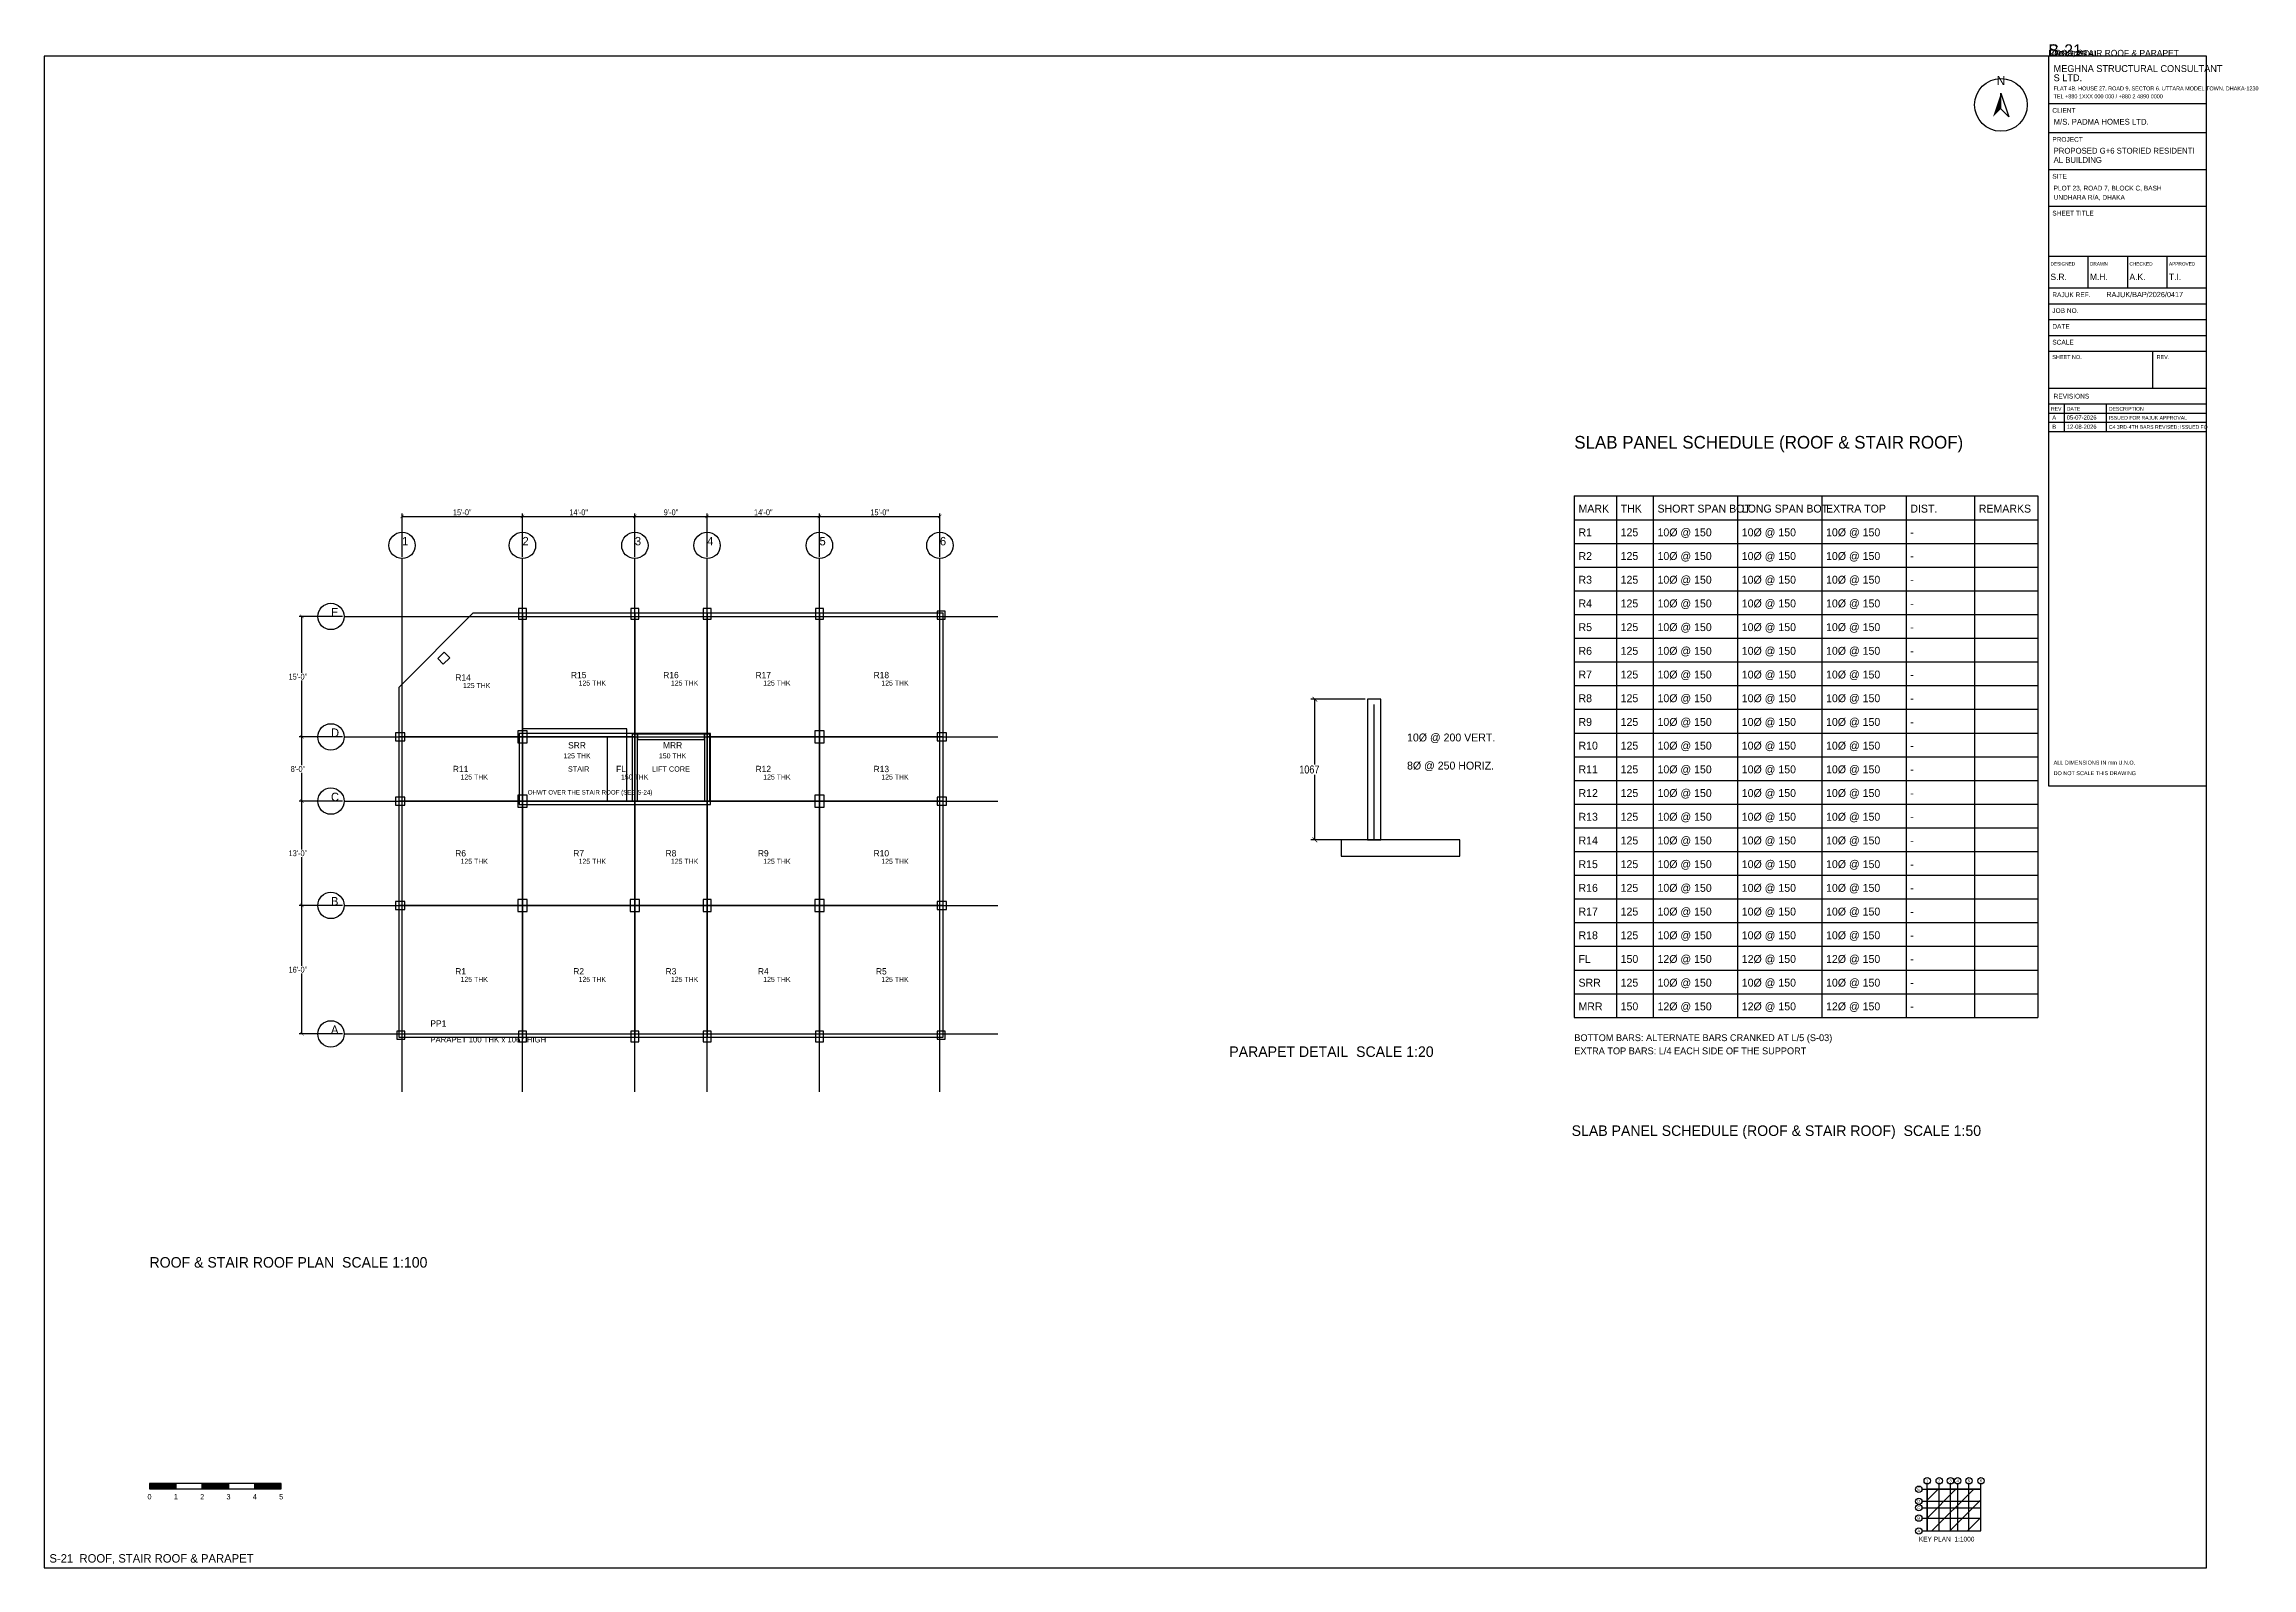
# Model space of a CAD drawing. Extents: x 1000 to 743527, y -207200 to 58857.
# Drawn here: x 471500 to 555327, y -137800 to -79943 of the extents above; entities that cross this region are included whole.
import ezdxf
from ezdxf.enums import TextEntityAlignment as Align

# ---------------------------------------------------------------- set-up
doc = ezdxf.new("R2010")
doc.units = 0
doc.linetypes.add('DASHED', pattern=[1.524, 1.27, -0.254])
for name, color, linetype in [('Arrow', 7, 'Continuous'), ('Column', 1, 'Continuous'), ('Dimension', 6, 'Continuous'), ('Grid', 8, 'Continuous'), ('Grid Circle', 8, 'Continuous'), ('Grid text', 7, 'Continuous'), ('Hatch', 9, 'Continuous'), ('Inches Dimension', 6, 'Continuous'), ('Rod-1', 6, 'Continuous'), ('Sheet', 7, 'Continuous'), ('Slab', 5, 'Continuous'), ('Text-1', 7, 'Continuous'), ('Text-2', 7, 'Continuous'), ('TITLE', 7, 'Continuous'), ('Wall', 1, 'Continuous')]:
    doc.layers.add(name, color=color, linetype=linetype)
doc.styles.add('OpenSansCondensed-Light', font='OpenSansCondensed-Light.ttf')
doc.dimstyles.new('EZDXF', dxfattribs={"dimtxt": 0.25, "dimasz": 0.175, "dimexe": 0.375, "dimexo": 0.125, "dimgap": 0.1, "dimtad": 1, "dimlfac": 100, "dimzin": 12, "dimdsep": 46, "dimtxsty": 'OpenSansCondensed-Light', "dimblk": 'ARCHTICK', "dimcen": 2.5, "dimazin": 3, "dimtfac": 0.5, "dimtmove": 2, "dimatfit": 3})

msp = doc.modelspace()

# ---------------------------------------------------------------- texts
at = {"layer": 'Sheet'}
for s, height, p in [('PARAPET DETAIL  SCALE 1:20', 400, (516500, -118400)), ('SLAB PANEL SCHEDULE (ROOF & STAIR ROOF)  SCALE 1:50', 400, (529500, -121400)), ('ROOF & STAIR ROOF PLAN  SCALE 1:100', 400, (475500, -126400)), ('S-21  ROOF, STAIR ROOF & PARAPET', 320, (471700, -137600))]:
    msp.add_text(s, height=height, dxfattribs=at).set_placement(p)
at = {"layer": 'Text-1'}
for s, height, p in [('SLAB PANEL SCHEDULE (ROOF & STAIR ROOF)', 480, (529600, -95300)), ('MARK', 300, (529760, -97730)), ('THK', 300, (531360, -97730)), ('SHORT SPAN BOT.', 300, (532760, -97730)), ('LONG SPAN BOT.', 300, (535960, -97730)), ('EXTRA TOP', 300, (539160, -97730)), ('DIST.', 300, (542360, -97730)), ('REMARKS', 300, (544960, -97730)), ('R1', 300, (529760, -98630)), ('125', 300, (531360, -98630)), ('10%%C @ 150', 300, (532760, -98630)), ('10%%C @ 150', 300, (535960, -98630)), ('10%%C @ 150', 300, (539160, -98630)), ('-', 300, (542360, -98630)), ('R2', 300, (529760, -99530)), ('125', 300, (531360, -99530)), ('10%%C @ 150', 300, (532760, -99530)), ('10%%C @ 150', 300, (535960, -99530)), ('10%%C @ 150', 300, (539160, -99530)), ('-', 300, (542360, -99530)), ('R3', 300, (529760, -100430)), ('125', 300, (531360, -100430)), ('10%%C @ 150', 300, (532760, -100430)), ('10%%C @ 150', 300, (535960, -100430)), ('10%%C @ 150', 300, (539160, -100430)), ('-', 300, (542360, -100430)), ('R4', 300, (529760, -101330)), ('125', 300, (531360, -101330)), ('10%%C @ 150', 300, (532760, -101330)), ('10%%C @ 150', 300, (535960, -101330)), ('10%%C @ 150', 300, (539160, -101330)), ('-', 300, (542360, -101330)), ('R5', 300, (529760, -102230)), ('125', 300, (531360, -102230)), ('10%%C @ 150', 300, (532760, -102230)), ('10%%C @ 150', 300, (535960, -102230)), ('10%%C @ 150', 300, (539160, -102230)), ('-', 300, (542360, -102230)), ('R6', 300, (529760, -103130)), ('125', 300, (531360, -103130)), ('10%%C @ 150', 300, (532760, -103130)), ('10%%C @ 150', 300, (535960, -103130)), ('10%%C @ 150', 300, (539160, -103130)), ('-', 300, (542360, -103130)), ('R7', 300, (529760, -104030)), ('125', 300, (531360, -104030)), ('10%%C @ 150', 300, (532760, -104030)), ('10%%C @ 150', 300, (535960, -104030)), ('10%%C @ 150', 300, (539160, -104030)), ('-', 300, (542360, -104030)), ('R8', 300, (529760, -104930)), ('125', 300, (531360, -104930)), ('10%%C @ 150', 300, (532760, -104930)), ('10%%C @ 150', 300, (535960, -104930)), ('10%%C @ 150', 300, (539160, -104930)), ('R9', 300, (529760, -105830)), ('125', 300, (531360, -105830)), ('10%%C @ 150', 300, (532760, -105830)), ('10%%C @ 150', 300, (535960, -105830)), ('10%%C @ 150', 300, (539160, -105830)), ('-', 300, (542360, -104930)), ('R10', 300, (529760, -106730)), ('125', 300, (531360, -106730)), ('10%%C @ 150', 300, (532760, -106730)), ('10%%C @ 150', 300, (535960, -106730)), ('10%%C @ 150', 300, (539160, -106730)), ('-', 300, (542360, -105830)), ('-', 300, (542360, -106730)), ('R11', 300, (529760, -107630)), ('125', 300, (531360, -107630)), ('10%%C @ 150', 300, (532760, -107630)), ('10%%C @ 150', 300, (535960, -107630)), ('10%%C @ 150', 300, (539160, -107630)), ('-', 300, (542360, -107630)), ('R12', 300, (529760, -108530)), ('125', 300, (531360, -108530)), ('10%%C @ 150', 300, (532760, -108530)), ('10%%C @ 150', 300, (535960, -108530)), ('10%%C @ 150', 300, (539160, -108530)), ('-', 300, (542360, -108530)), ('R13', 300, (529760, -109430)), ('125', 300, (531360, -109430)), ('10%%C @ 150', 300, (532760, -109430)), ('10%%C @ 150', 300, (535960, -109430)), ('10%%C @ 150', 300, (539160, -109430)), ('-', 300, (542360, -109430)), ('R14', 300, (529760, -110330)), ('125', 300, (531360, -110330)), ('10%%C @ 150', 300, (532760, -110330)), ('10%%C @ 150', 300, (535960, -110330)), ('10%%C @ 150', 300, (539160, -110330)), ('-', 300, (542360, -110330)), ('R15', 300, (529760, -111230)), ('125', 300, (531360, -111230)), ('10%%C @ 150', 300, (532760, -111230)), ('10%%C @ 150', 300, (535960, -111230)), ('10%%C @ 150', 300, (539160, -111230)), ('-', 300, (542360, -111230)), ('R16', 300, (529760, -112130)), ('125', 300, (531360, -112130)), ('10%%C @ 150', 300, (532760, -112130)), ('10%%C @ 150', 300, (535960, -112130)), ('10%%C @ 150', 300, (539160, -112130)), ('-', 300, (542360, -112130)), ('R17', 300, (529760, -113030)), ('125', 300, (531360, -113030)), ('10%%C @ 150', 300, (532760, -113030)), ('10%%C @ 150', 300, (535960, -113030)), ('10%%C @ 150', 300, (539160, -113030)), ('-', 300, (542360, -113030)), ('R18', 300, (529760, -113930)), ('125', 300, (531360, -113930)), ('10%%C @ 150', 300, (532760, -113930)), ('10%%C @ 150', 300, (535960, -113930)), ('10%%C @ 150', 300, (539160, -113930)), ('-', 300, (542360, -113930)), ('FL', 300, (529760, -114830)), ('150', 300, (531360, -114830)), ('12%%C @ 150', 300, (532760, -114830)), ('12%%C @ 150', 300, (535960, -114830)), ('12%%C @ 150', 300, (539160, -114830)), ('-', 300, (542360, -114830)), ('SRR', 300, (529760, -115730)), ('125', 300, (531360, -115730)), ('10%%C @ 150', 300, (532760, -115730)), ('10%%C @ 150', 300, (535960, -115730)), ('10%%C @ 150', 300, (539160, -115730)), ('-', 300, (542360, -115730)), ('MRR', 300, (529760, -116630)), ('150', 300, (531360, -116630)), ('12%%C @ 150', 300, (532760, -116630)), ('12%%C @ 150', 300, (535960, -116630)), ('12%%C @ 150', 300, (539160, -116630)), ('-', 300, (542360, -116630)), ('PP1', 240, (486164.2, -117249.8))]:
    msp.add_text(s, height=height, dxfattribs=at).set_placement(p)
for s, height, p in [('R14', 240, (487406.3, -103992.3)), ('R15', 240, (491794.8, -103898.7)), ('R16', 240, (495300, -103898.7)), ('R17', 240, (498805.2, -103898.7)), ('R18', 240, (503287.3, -103898.7)), ('SRR', 240, (491732.3, -106566.4)), ('MRR', 240, (495362.5, -106566.4)), ('R11', 240, (487312.7, -107466.4)), ('STAIR', 200, (491794.8, -107466.4)), ('FL', 240, (493404.4, -107466.4)), ('LIFT CORE', 200, (495300, -107466.4)), ('R12', 240, (498805.2, -107466.4)), ('R13', 240, (503287.3, -107466.4)), ('R6', 240, (487312.7, -110666.8)), ('R7', 240, (491794.8, -110666.8)), ('R8', 240, (495300, -110666.8)), ('R9', 240, (498805.2, -110666.8)), ('R10', 240, (503287.3, -110666.8)), ('R1', 240, (487312.7, -115148.9)), ('R2', 240, (491794.8, -115148.9)), ('R3', 240, (495300, -115148.9)), ('R4', 240, (498805.2, -115148.9)), ('R5', 240, (503287.3, -115148.9))]:
    msp.add_text(s, height=height, dxfattribs=at).set_placement(p, align=Align.MIDDLE_CENTER)
at = {"layer": 'Text-2'}
for s, height, p in [('125 THK', 190, (487406.3, -104392.3)), ('125 THK', 190, (491794.8, -104298.7)), ('125 THK', 190, (495300, -104298.7)), ('125 THK', 190, (498805.2, -104298.7)), ('125 THK', 190, (503287.3, -104298.7)), ('10%%C @ 200 VERT.', 300, (523250, -106420)), ('8%%C @ 250 HORIZ.', 300, (523250, -107487)), ('125 THK', 190, (487312.7, -107866.4)), ('150 THK', 190, (493404.4, -107866.4)), ('125 THK', 190, (498805.2, -107866.4)), ('125 THK', 190, (503287.3, -107866.4)), ('OHWT OVER THE STAIR ROOF (SEE S-24)', 170, (489861.2, -108435.6)), ('125 THK', 190, (487312.7, -111066.8)), ('125 THK', 190, (491794.8, -111066.8)), ('125 THK', 190, (495300, -111066.8)), ('125 THK', 190, (498805.2, -111066.8)), ('125 THK', 190, (503287.3, -111066.8)), ('125 THK', 190, (487312.7, -115548.9)), ('125 THK', 190, (491794.8, -115548.9)), ('125 THK', 190, (495300, -115548.9)), ('125 THK', 190, (498805.2, -115548.9)), ('125 THK', 190, (503287.3, -115548.9)), ('PARAPET 100 THK x 1067 HIGH', 220, (486164.2, -117849.8)), ('BOTTOM BARS: ALTERNATE BARS CRANKED AT L/5 (S-03)', 260, (529600, -117800)), ('EXTRA TOP BARS: L/4 EACH SIDE OF THE SUPPORT', 260, (529600, -118300))]:
    msp.add_text(s, height=height, dxfattribs=at).set_placement(p)
for s, p in [('125 THK', (491732.3, -106966.4)), ('150 THK', (495362.5, -106966.4))]:
    msp.add_text(s, height=190, dxfattribs=at).set_placement(p, align=Align.MIDDLE_CENTER)
at = {"layer": 'TITLE'}
for s, height, p in [('A', 160, (547750, -94200)), ('B', 160, (547750, -94550)), ('05-07-2026', 160, (548300, -94200)), ('12-08-2026', 160, (548300, -94550)), ('C4 3RD-4TH BARS REVISED; ISSUED FO', 140, (549900, -94550)), ('ISSUED FOR RAJUK APPROVAL', 140, (549900, -94200))]:
    msp.add_text(s, height=height, dxfattribs=at).set_placement(p)

# ---------------------------------------------------------------- blocks, each defined once
blk = doc.blocks.new('TITLE_BLOCK')
at = {"layer": 'TITLE'}
for p, q in [((0, -18), (60, -18)), ((0, -29), (60, -29)), ((0, -43), (60, -43)), ((0, -57), (60, -57)), ((0, -76), (60, -76)), ((0, -76), (0, -88)), ((15, -76), (15, -88)), ((30, -76), (30, -88)), ((45, -76), (45, -88)), ((0, -88), (60, -88)), ((0, -94), (60, -94)), ((0, -100), (60, -100)), ((0, -106), (60, -106)), ((0, -112), (60, -112)), ((39.6, -112), (39.6, -126)), ((0, -126), (60, -126)), ((0, -132), (60, -132)), ((0, -132), (60, -132)), ((6, -132), (6, -142.5)), ((22, -132), (22, -142.5)), ((0, -135.5), (60, -135.5)), ((0, -139), (60, -139)), ((0, -142.5), (60, -142.5))]:
    blk.add_line(p, q, dxfattribs=at)
blk.add_lwpolyline([(0, -277), (60, -277), (60, 0), (0, 0)], close=True, dxfattribs=at)
at = {"layer": 'Text-1'}
for tag, height in [('JOBNO', 2), ('SCALE', 2), ('SHEETTITLE', 2.4), ('SHEETTITLE2', 2.4), ('DATE', 2), ('SHEETNO', 4.5), ('REV', 4.5)]:
    blk.add_attdef(tag, (0, 0), '', height=height, dxfattribs=at)
at = {"layer": 'TITLE'}
for s, height, p in [('S LTD.', 2.6, (2, -9.5)), ('MEGHNA STRUCTURAL CONSULTANT', 2.6, (2, -6)), ('TEL +880 1XXX 000 000 / +880 2 4890 0000', 1.5, (2, -16)), ('FLAT 4B, HOUSE 27, ROAD 9, SECTOR 6, UTTARA MODEL TOWN, DHAKA-1230', 1.5, (2, -13)), ('CLIENT', 1.8, (1.5, -21.5)), ('M/S. PADMA HOMES LTD.', 2.2, (2, -26)), ('PROJECT', 1.8, (1.5, -32.5)), ('AL BUILDING', 2.2, (2, -40.5)), ('PROPOSED G+6 STORIED RESIDENTI', 2.2, (2, -37)), ('SITE', 1.8, (1.5, -46.5)), ('PLOT 23, ROAD 7, BLOCK C, BASH', 1.8, (2, -51)), ('SHEET TITLE', 1.8, (1.5, -60.5)), ('UNDHARA R/A, DHAKA', 1.8, (2, -54.5)), ('DESIGNED', 1.3, (0.8, -79.5)), ('S.R.', 2.4, (0.8, -85)), ('DRAWN', 1.3, (15.8, -79.5)), ('M.H.', 2.4, (15.8, -85)), ('A.K.', 2.4, (30.8, -85)), ('CHECKED', 1.3, (30.8, -79.5)), ('APPROVED', 1.3, (45.8, -79.5)), ('T.I.', 2.4, (45.8, -85)), ('RAJUK REF.', 1.8, (1.5, -91.5)), ('RAJUK/BAP/2026/0417', 2, (22, -91.5)), ('JOB NO.', 1.8, (1.5, -97.5)), ('SCALE', 1.8, (1.5, -109.5)), ('DATE', 1.8, (1.5, -103.5)), ('SHEET NO.', 1.5, (1.5, -115)), ('REV.', 1.5, (41.1, -115)), ('REV', 1.4, (1, -134.6)), ('REVISIONS', 1.8, (2, -130)), ('DATE', 1.4, (7, -134.6)), ('DESCRIPTION', 1.4, (23, -134.6)), ('ALL DIMENSIONS IN mm U.N.O.', 1.5, (2, -269)), ('DO NOT SCALE THIS DRAWING', 1.5, (2, -273))]:
    blk.add_text(s, height=height, dxfattribs=at).set_placement(p)
blk = doc.blocks.new('NORTH_ARROW')
at = {"layer": 'Arrow'}
blk.add_lwpolyline([(0, 0), (3, -9), (0, -6)], close=True, dxfattribs=at)
blk.add_circle((0, -4.5), 10, dxfattribs=at)
blk.add_solid([(0, 0), (-3, -9), (0, -6)], dxfattribs=at)
at = {"layer": 'Text-1'}
blk.add_text('N', height=3.5, dxfattribs=at).set_placement((0, 3), align=Align.CENTER)
blk = doc.blocks.new('KEY_PLAN')
at = {"layer": 'Grid'}
for p, q in [((0, 0), (0, 17.8496)), ((4.572, 0), (4.572, 17.8496)), ((8.8392, 0), (8.8392, 17.8496)), ((11.5824, 0), (11.5824, 17.8496)), ((15.8496, 0), (15.8496, 17.8496)), ((20.4216, 0), (20.4216, 17.8496)), ((-2, 15.8496), (20.4216, 15.8496)), ((-2, 11.2776), (20.4216, 11.2776)), ((-2, 8.8392), (20.4216, 8.8392)), ((-2, 4.8768), (20.4216, 4.8768)), ((-2, 0), (20.4216, 0))]:
    blk.add_line(p, q, dxfattribs=at)
at = {"layer": 'Grid Circle'}
for centre in [(-3.2, 15.8496), (0, 19.0496), (4.572, 19.0496), (8.8392, 19.0496), (11.5824, 19.0496), (15.8496, 19.0496), (20.4216, 19.0496), (-3.2, 11.2776), (-3.2, 8.8392), (-3.2, 4.8768), (-3.2, 0)]:
    blk.add_circle(centre, 1.2, dxfattribs=at)
at = {"layer": 'Sheet'}
blk.add_lwpolyline([(0, 0), (20.4216, 0), (20.4216, 15.8496), (0, 15.8496)], close=True, dxfattribs=at)
at = {"layer": 'Grid text'}
for s, p in [('1', (0, 19.0496)), ('2', (4.572, 19.0496)), ('3', (8.8392, 19.0496)), ('4', (11.5824, 19.0496)), ('5', (15.8496, 19.0496)), ('6', (20.4216, 19.0496)), ('C', (-3.2, 8.8392)), ('D', (-3.2, 11.2776)), ('E', (-3.2, 15.8496)), ('A', (-3.2, 0)), ('B', (-3.2, 4.8768))]:
    blk.add_text(s, height=1.1, dxfattribs=at).set_placement(p, align=Align.MIDDLE_CENTER)
at = {"layer": 'Sheet'}
blk.add_text('KEY PLAN  1:1000', height=1.8, dxfattribs=at).set_placement((-3.2, -4))
blk = doc.blocks.new('SCALE_BAR')
at = {"layer": 'Sheet'}
h = blk.add_hatch(color=7, dxfattribs=at)
h.dxf.hatch_style = 1
h.paths.add_polyline_path([(0, 0), (10, 0), (10, 2), (0, 2)])
h = blk.add_hatch(color=7, dxfattribs=at)
h.dxf.hatch_style = 1
h.paths.add_polyline_path([(20, 0), (30, 0), (30, 2), (20, 2)])
h = blk.add_hatch(color=7, dxfattribs=at)
h.dxf.hatch_style = 1
h.paths.add_polyline_path([(40, 0), (50, 0), (50, 2), (40, 2)])
for points in [[(0, 0), (10, 0), (10, 2), (0, 2)], [(10, 0), (20, 0), (20, 2), (10, 2)], [(20, 0), (30, 0), (30, 2), (20, 2)], [(30, 0), (40, 0), (40, 2), (30, 2)], [(40, 0), (50, 0), (50, 2), (40, 2)]]:
    blk.add_lwpolyline(points, close=True, dxfattribs=at)
for s, p in [('0', (0, -4)), ('1', (10, -4)), ('2', (20, -4)), ('3', (30, -4)), ('4', (40, -4)), ('5', (50, -4))]:
    blk.add_text(s, height=2, dxfattribs=at).set_placement(p, align=Align.CENTER)
at = {"layer": 'Text-1'}
blk.add_attdef('UNIT', (0, 0), '', height=2, dxfattribs=at)
blk = doc.blocks.new('GRID_BUBBLE')
at = {"layer": 'Grid Circle'}
blk.add_circle((0, 0), 500, dxfattribs=at)
at = {"layer": 'Text-1'}
blk.add_attdef('GRID', (0, 0), '', height=320, dxfattribs=at)
blk = doc.blocks.new('_ARCHTICK')
at = {"color": 0, "linetype": 'BYBLOCK', "const_width": 0.15}
blk.add_lwpolyline([(-0.5, -0.5), (0.5, 0.5)], dxfattribs=at)

# ---------------------------------------------------------------- dimensions: what is measured, and where the dimension line sits
at = {"layer": 'Dimension'}
msp.add_linear_dim(base=(519750, -110154.5), p1=(521750, -110154.5), p2=(521750, -104819.5), angle=90, text='1067', dimstyle='EZDXF', override={"dimtxt": 300, "dimasz": 180, "dimexe": 150, "dimexo": 90, "dimgap": 60, "dimtad": 1, "dimtih": 1, "dimtoh": 1, "dimdec": 0, "dimlfac": 0.2}, dxfattribs=at).render()
at = {"layer": 'Inches Dimension'}
for base, p1, p2, text in [((485089.2, -97875.2), (485089.2, -99475.2), (489661.2, -99475.2), '15\'-0"'), ((489661.2, -97875.2), (489661.2, -99475.2), (493928.4, -99475.2), '14\'-0"'), ((493928.4, -97875.2), (493928.4, -99475.2), (496671.6, -99475.2), '9\'-0"'), ((496671.6, -97875.2), (496671.6, -99475.2), (500938.8, -99475.2), '14\'-0"'), ((500938.8, -97875.2), (500938.8, -99475.2), (505510.8, -99475.2), '15\'-0"')]:
    msp.add_linear_dim(base=base, p1=p1, p2=p2, text=text, dimstyle='EZDXF', override={"dimtxt": 220, "dimasz": 132, "dimexe": 110, "dimexo": 66, "dimgap": 44, "dimtad": 1, "dimtih": 1, "dimtoh": 1, "dimdec": 0, "dimlfac": 1}, dxfattribs=at).render()
for base, p1, p2, text in [((481289.2, -106247.2), (482889.2, -106247.2), (482889.2, -101675.2), '15\'-0"'), ((481289.2, -108685.6), (482889.2, -108685.6), (482889.2, -106247.2), '8\'-0"'), ((481289.2, -112648), (482889.2, -112648), (482889.2, -108685.6), '13\'-0"'), ((481289.2, -117524.8), (482889.2, -117524.8), (482889.2, -112648), '16\'-0"')]:
    msp.add_linear_dim(base=base, p1=p1, p2=p2, angle=90, text=text, dimstyle='EZDXF', override={"dimtxt": 220, "dimasz": 132, "dimexe": 110, "dimexo": 66, "dimgap": 44, "dimtad": 1, "dimtih": 1, "dimtoh": 1, "dimdec": 0, "dimlfac": 1}, dxfattribs=at).render()

# ---------------------------------------------------------------- hatches: boundary and pattern name
at = {"layer": 'Hatch'}
h = msp.add_hatch(dxfattribs=at)
h.set_pattern_fill('ANSI31', scale=150)
h.paths.add_polyline_path([(543000, -136400), (545042.2, -136400), (545042.2, -134815), (543000, -134815)])

# ---------------------------------------------------------------- linework, layer by layer
for p, q in [((529600, -97100), (547200, -97100)), ((529600, -97100), (529600, -116900)), ((531200, -97100), (531200, -116900)), ((532600, -97100), (532600, -116900)), ((535800, -97100), (535800, -116900)), ((539000, -97100), (539000, -116900)), ((542200, -97100), (542200, -116900)), ((544800, -97100), (544800, -116900)), ((547200, -97100), (547200, -116900)), ((529600, -98000), (547200, -98000)), ((529600, -98900), (547200, -98900)), ((529600, -99800), (547200, -99800)), ((529600, -100700), (547200, -100700)), ((529600, -101600), (547200, -101600)), ((529600, -102500), (547200, -102500)), ((529600, -103400), (547200, -103400)), ((529600, -104300), (547200, -104300)), ((529600, -105200), (547200, -105200)), ((529600, -106100), (547200, -106100)), ((529600, -107000), (547200, -107000)), ((529600, -107900), (547200, -107900)), ((529600, -108800), (547200, -108800)), ((529600, -109700), (547200, -109700)), ((529600, -110600), (547200, -110600)), ((529600, -111500), (547200, -111500)), ((529600, -112400), (547200, -112400)), ((529600, -113300), (547200, -113300)), ((529600, -114200), (547200, -114200)), ((529600, -115100), (547200, -115100)), ((529600, -116000), (547200, -116000)), ((529600, -116900), (547200, -116900))]:
    msp.add_line(p, q)
at = {"layer": 'Column'}
for points in [[(489511.2, -101775.2), (489811.2, -101775.2), (489811.2, -101375.2), (489511.2, -101375.2)], [(493778.4, -101775.2), (494078.4, -101775.2), (494078.4, -101375.2), (493778.4, -101375.2)], [(496521.6, -101775.2), (496821.6, -101775.2), (496821.6, -101375.2), (496521.6, -101375.2)], [(500788.8, -101775.2), (501088.8, -101775.2), (501088.8, -101375.2), (500788.8, -101375.2)], [(505410.8, -101775.2), (505710.8, -101775.2), (505710.8, -101475.2), (505410.8, -101475.2)], [(486655.3, -103488.7), (486902.7, -103241.3), (486690.6, -103029.1), (486443.1, -103276.6)], [(484839.2, -106397.2), (485189.2, -106397.2), (485189.2, -106097.2), (484839.2, -106097.2)], [(489486.2, -106472.2), (489836.2, -106472.2), (489836.2, -106022.2), (489486.2, -106022.2)], [(500763.8, -106472.2), (501113.8, -106472.2), (501113.8, -106022.2), (500763.8, -106022.2)], [(505410.8, -106397.2), (505760.8, -106397.2), (505760.8, -106097.2), (505410.8, -106097.2)], [(484839.2, -108835.6), (485189.2, -108835.6), (485189.2, -108535.6), (484839.2, -108535.6)], [(489486.2, -108910.6), (489836.2, -108910.6), (489836.2, -108460.6), (489486.2, -108460.6)], [(500763.8, -108910.6), (501113.8, -108910.6), (501113.8, -108460.6), (500763.8, -108460.6)], [(505410.8, -108835.6), (505760.8, -108835.6), (505760.8, -108535.6), (505410.8, -108535.6)], [(484839.2, -112798), (485189.2, -112798), (485189.2, -112498), (484839.2, -112498)], [(489486.2, -112873), (489836.2, -112873), (489836.2, -112423), (489486.2, -112423)], [(493753.4, -112873), (494103.4, -112873), (494103.4, -112423), (493753.4, -112423)], [(496521.6, -112873), (496821.6, -112873), (496821.6, -112423), (496521.6, -112423)], [(500763.8, -112873), (501113.8, -112873), (501113.8, -112423), (500763.8, -112423)], [(505410.8, -112798), (505760.8, -112798), (505760.8, -112498), (505410.8, -112498)], [(484889.2, -117724.8), (485189.2, -117724.8), (485189.2, -117424.8), (484889.2, -117424.8)], [(489511.2, -117824.8), (489811.2, -117824.8), (489811.2, -117424.8), (489511.2, -117424.8)], [(493778.4, -117824.8), (494078.4, -117824.8), (494078.4, -117424.8), (493778.4, -117424.8)], [(496521.6, -117824.8), (496821.6, -117824.8), (496821.6, -117424.8), (496521.6, -117424.8)], [(500788.8, -117824.8), (501088.8, -117824.8), (501088.8, -117424.8), (500788.8, -117424.8)], [(505410.8, -117724.8), (505710.8, -117724.8), (505710.8, -117424.8), (505410.8, -117424.8)]]:
    msp.add_lwpolyline(points, close=True, dxfattribs=at)
at = {"layer": 'Grid'}
for p, q in [((485089.2, -119724.8), (485089.2, -99475.2)), ((489661.2, -119724.8), (489661.2, -99475.2)), ((493928.4, -119724.8), (493928.4, -99475.2)), ((496671.6, -119724.8), (496671.6, -99475.2)), ((500938.8, -119724.8), (500938.8, -99475.2)), ((505510.8, -119724.8), (505510.8, -99475.2)), ((482889.2, -101675.2), (507710.8, -101675.2)), ((482889.2, -106247.2), (507710.8, -106247.2)), ((482889.2, -108685.6), (507710.8, -108685.6)), ((482889.2, -112648), (507710.8, -112648)), ((482889.2, -117524.8), (507710.8, -117524.8))]:
    msp.add_line(p, q, dxfattribs=at)
at = {"layer": 'Rod-1'}
msp.add_line((522000, -110154.5), (522000, -105019.5), dxfattribs=at)
at = {"layer": 'Sheet'}
msp.add_lwpolyline([(471500, -137800), (553600, -137800), (553600, -80400), (471500, -80400)], close=True, dxfattribs=at)
at = {"layer": 'Slab'}
for points in [[(484964.2, -117649.8), (505635.8, -117649.8), (505635.8, -101550.2), (487780.6, -101550.2), (484964.2, -104366.6)], [(484964.2, -106247.2), (489661.2, -106247.2), (489661.2, -101550.2), (487780.6, -101550.2), (484964.2, -104366.6)], [(489661.2, -106247.2), (493928.4, -106247.2), (493928.4, -101550.2), (489661.2, -101550.2)], [(493928.4, -106247.2), (496671.6, -106247.2), (496671.6, -101550.2), (493928.4, -101550.2)], [(496671.6, -106247.2), (500938.8, -106247.2), (500938.8, -101550.2), (496671.6, -101550.2)], [(500938.8, -106247.2), (505635.8, -106247.2), (505635.8, -101550.2), (500938.8, -101550.2)], [(484964.2, -108685.6), (489661.2, -108685.6), (489661.2, -106247.2), (484964.2, -106247.2)], [(489536.2, -108810.6), (493928.4, -108810.6), (493928.4, -106122.2), (489536.2, -106122.2)], [(489661.2, -108685.6), (493928.4, -108685.6), (493928.4, -106247.2), (489661.2, -106247.2)], [(492880.4, -108685.6), (493928.4, -108685.6), (493928.4, -106247.2), (492880.4, -106247.2)], [(493928.4, -108810.6), (496796.6, -108810.6), (496796.6, -106122.2), (493928.4, -106122.2)], [(496671.6, -108685.6), (500938.8, -108685.6), (500938.8, -106247.2), (496671.6, -106247.2)], [(500938.8, -108685.6), (505635.8, -108685.6), (505635.8, -106247.2), (500938.8, -106247.2)], [(484964.2, -112648), (489661.2, -112648), (489661.2, -108685.6), (484964.2, -108685.6)], [(489661.2, -112648), (493928.4, -112648), (493928.4, -108685.6), (489661.2, -108685.6)], [(493928.4, -112648), (496671.6, -112648), (496671.6, -108685.6), (493928.4, -108685.6)], [(496671.6, -112648), (500938.8, -112648), (500938.8, -108685.6), (496671.6, -108685.6)], [(500938.8, -112648), (505635.8, -112648), (505635.8, -108685.6), (500938.8, -108685.6)], [(520750, -110779.5), (525250, -110779.5), (525250, -110154.5), (520750, -110154.5)], [(484964.2, -117649.8), (489661.2, -117649.8), (489661.2, -112648), (484964.2, -112648)], [(489661.2, -117649.8), (493928.4, -117649.8), (493928.4, -112648), (489661.2, -112648)], [(493928.4, -117649.8), (496671.6, -117649.8), (496671.6, -112648), (493928.4, -112648)], [(496671.6, -117649.8), (500938.8, -117649.8), (500938.8, -112648), (496671.6, -112648)], [(500938.8, -117649.8), (505635.8, -117649.8), (505635.8, -112648), (500938.8, -112648)]]:
    msp.add_lwpolyline(points, close=True, dxfattribs=at)
at = {"layer": 'Wall', "linetype": 'DASHED'}
for p, q in [((493619.2, -105947.6), (489661.2, -105947.6)), ((489661.2, -105947.6), (489661.2, -108685.6)), ((493619.2, -108685.6), (493619.2, -105947.6)), ((489661.2, -108685.6), (493619.2, -108685.6))]:
    msp.add_line(p, q, dxfattribs=at)
at = {"layer": 'Wall'}
for points in [[(484964.2, -117649.8), (505635.8, -117649.8), (505635.8, -101550.2), (487780.6, -101550.2), (484964.2, -104366.6)], [(521750, -110154.5), (522250, -110154.5), (522250, -104819.5), (521750, -104819.5)], [(493828.4, -108685.6), (494028.4, -108685.6), (494028.4, -106147.2), (493828.4, -106147.2)], [(494028.4, -106347.2), (496571.6, -106347.2), (496571.6, -106147.2), (494028.4, -106147.2)], [(496571.6, -108685.6), (496771.6, -108685.6), (496771.6, -106147.2), (496571.6, -106147.2)]]:
    msp.add_lwpolyline(points, close=True, dxfattribs=at)

# ---------------------------------------------------------------- block references
at = {"layer": 'Arrow', "xscale": 100, "yscale": 100}
msp.add_blockref('NORTH_ARROW', (545800, -81800), dxfattribs=at)
at = {"layer": 'Grid Circle'}
for p, values in [((485089.2, -98975.2), {'GRID': '1'}), ((489661.2, -98975.2), {'GRID': '2'}), ((493928.4, -98975.2), {'GRID': '3'}), ((496671.6, -98975.2), {'GRID': '4'}), ((500938.8, -98975.2), {'GRID': '5'}), ((505510.8, -98975.2), {'GRID': '6'}), ((482389.2, -101675.2), {'GRID': 'E'}), ((482389.2, -106247.2), {'GRID': 'D'}), ((482389.2, -108685.6), {'GRID': 'C'}), ((482389.2, -112648), {'GRID': 'B'}), ((482389.2, -117524.8), {'GRID': 'A'})]:
    msp.add_blockref('GRID_BUBBLE', p, dxfattribs=at).add_auto_attribs(values)
at = {"layer": 'Sheet', "xscale": 100, "yscale": 100}
msp.add_blockref('SCALE_BAR', (475500, -134800), dxfattribs=at).add_auto_attribs({'UNIT': 'm'})
msp.add_blockref('KEY_PLAN', (543000, -136400), dxfattribs=at)
at = {"layer": 'TITLE', "xscale": 100, "yscale": 100}
msp.add_blockref('TITLE_BLOCK', (547600, -80400), dxfattribs=at).add_auto_attribs({'SHEETTITLE': 'ROOF, STAIR ROOF & PARAPET', 'JOBNO': 'MSC-2026-041', 'DATE': '12-08-2026', 'SCALE': '1:100, 1:20', 'SHEETNO': 'S-21', 'REV': 'B'})

msp.set_redraw_order([(e.dxf.handle, doc.entitydb.next_handle()) for e in msp.query("TEXT MTEXT ATTDEF DIMENSION ARC_DIMENSION")])  # texts and dimensions are drawn at this point

doc.saveas('drawing.dxf')
